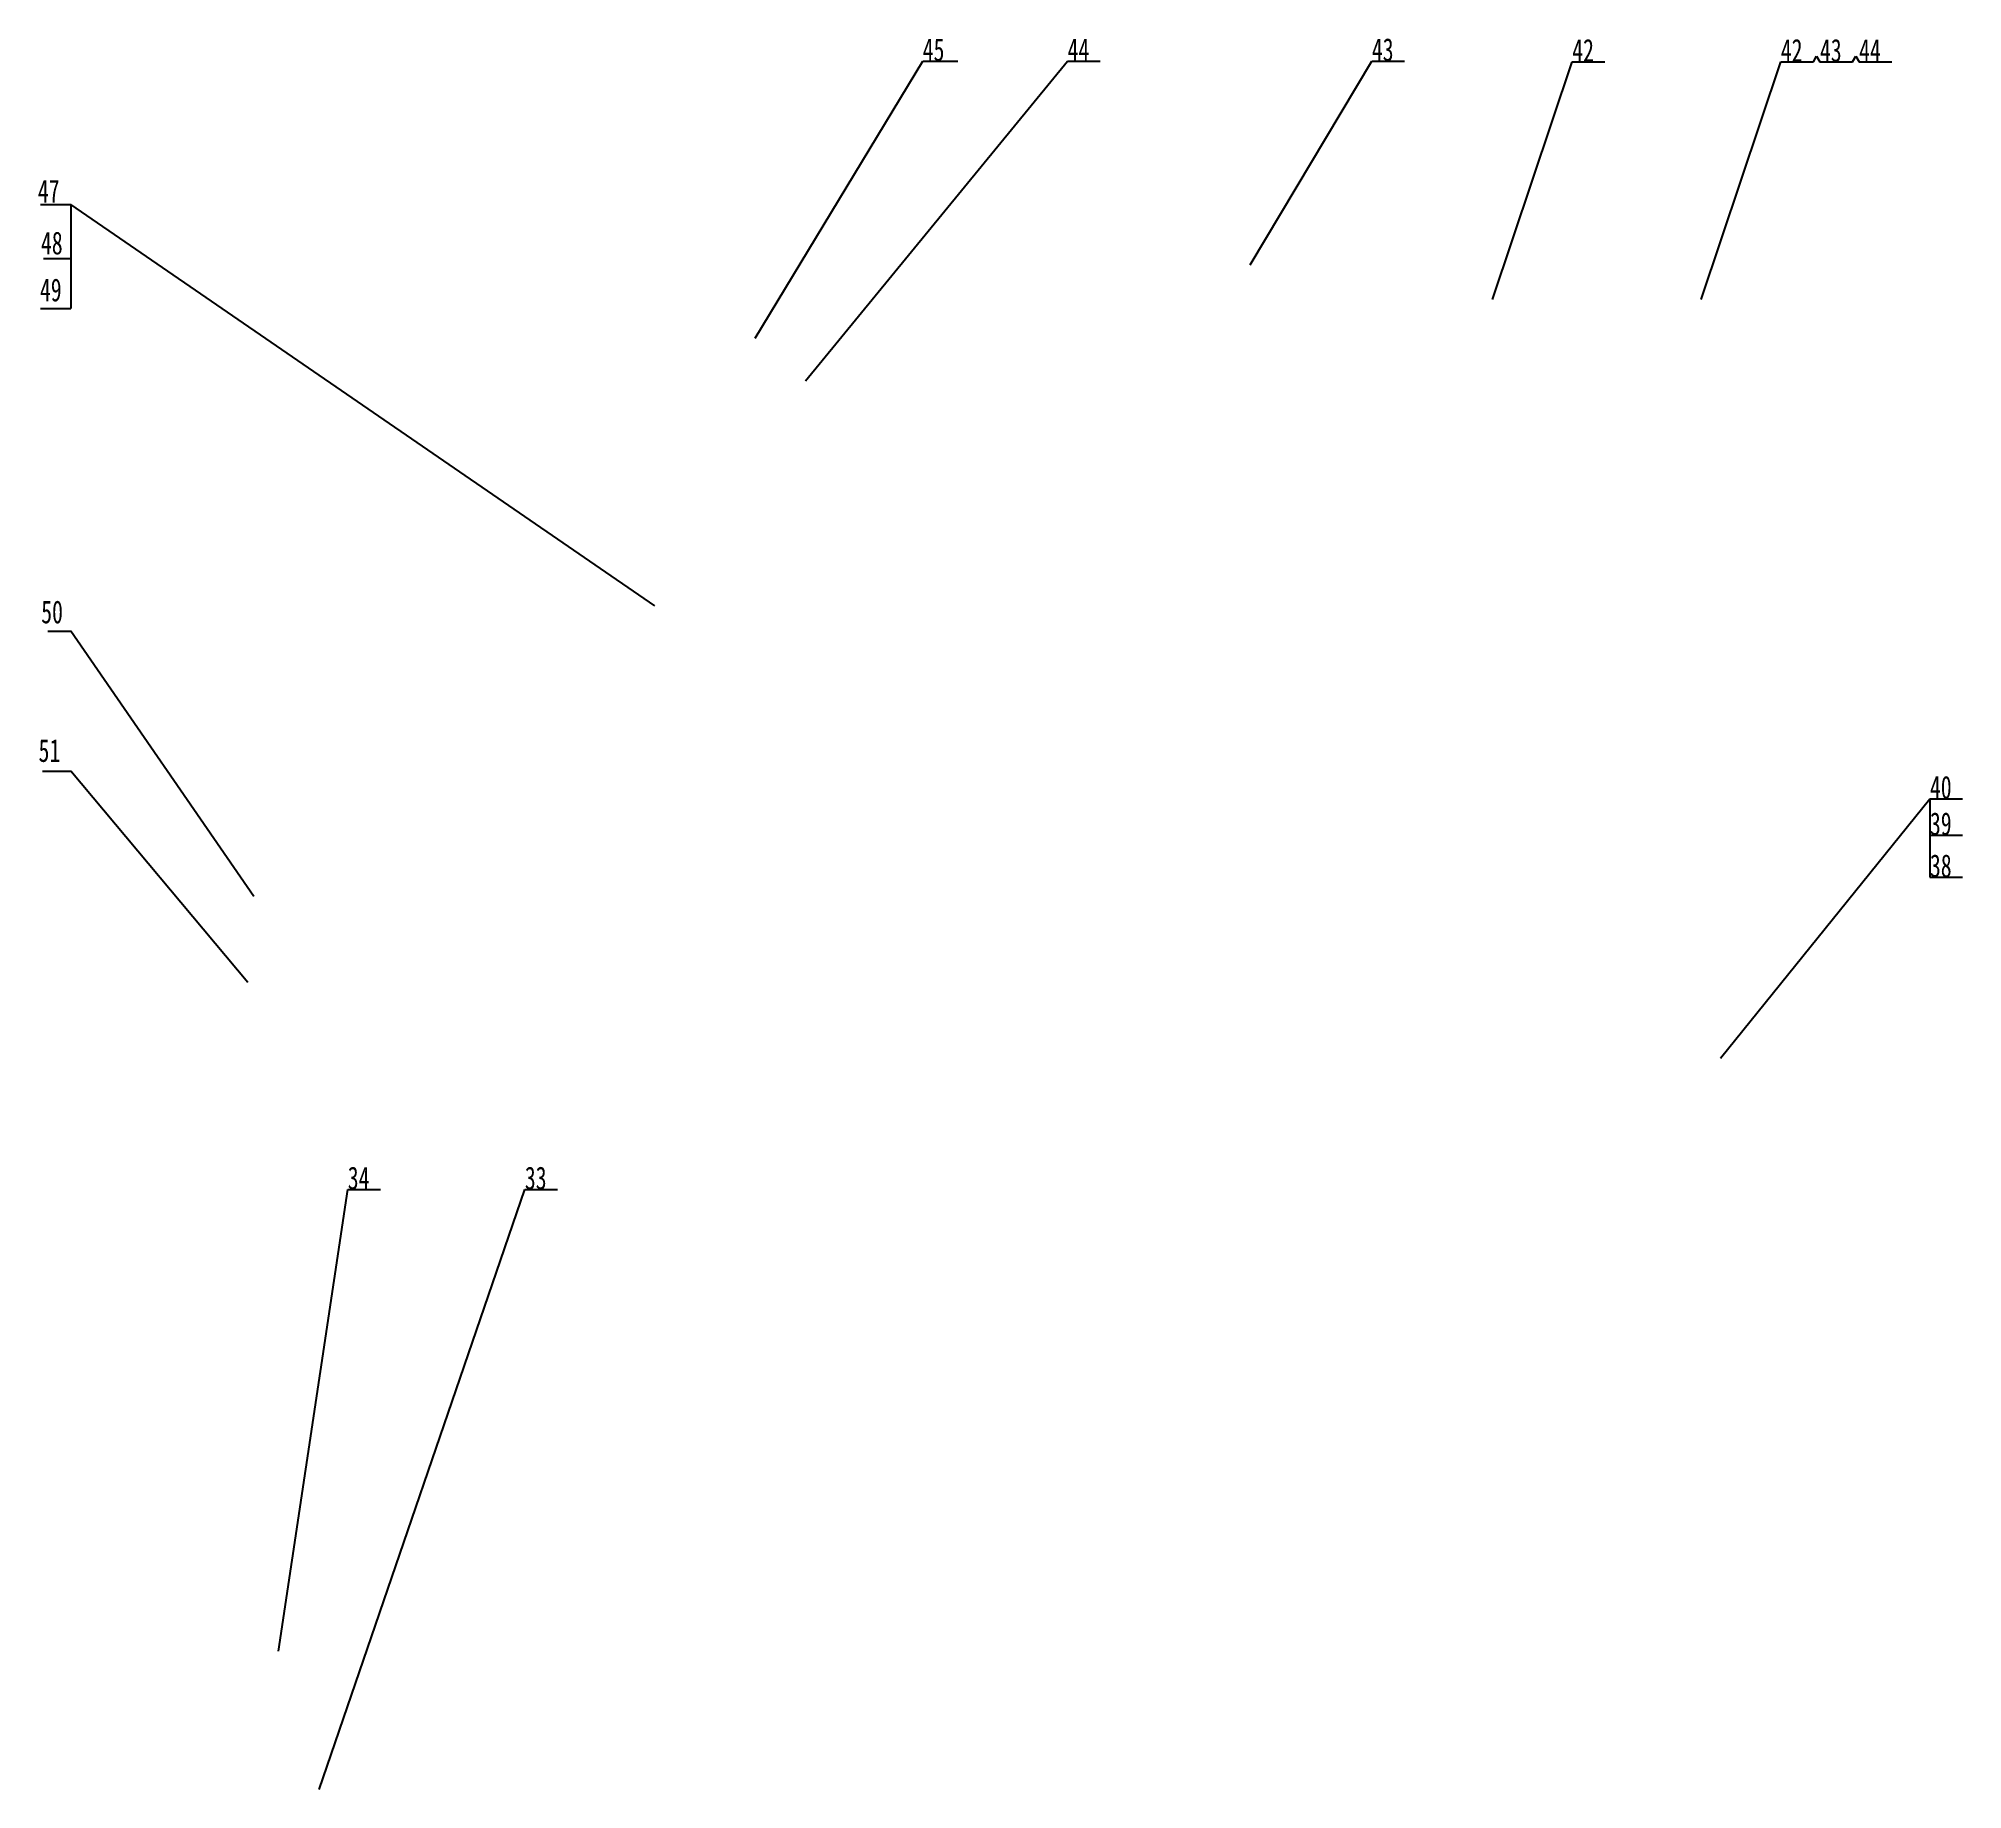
# Model space of a CAD drawing. Header units: millimetres. Extents: x -601 to 2123, y -864 to 718.
# Drawn here: x -600.6 to -305.6, y -863.8 to -595.4 of the extents above; entities that cross this region are included whole.
import ezdxf

# ---------------------------------------------------------------- set-up
doc = ezdxf.new("R2010")
doc.units = ezdxf.units.MM
for name, color, linetype in [('文字层', 7, 'Continuous'), ('标注层', 7, 'Continuous'), ('粗实线', 5, 'Continuous')]:
    doc.layers.add(name, color=color, linetype=linetype)
doc.styles.add('仿宋3.5', font='', dxfattribs={"width": 0.7, "height": 3.5})
doc.styles.get('仿宋3.5').set_extended_font_data('FangSong')

msp = doc.modelspace()

# ---------------------------------------------------------------- texts
at = {"layer": '文字层', "style": '仿宋3.5', "width": 0.7}
for s, p in [('45', (-465.0503, -598.8438)), ('44', (-442.8393, -598.8438)), ('43', (-396.1927, -598.8438)), ('42', (-365.4747, -598.9549)), ('42', (-333.4979, -598.9549)), ('43', (-327.4979, -598.9549)), ('44', (-321.4979, -598.9549)), ('47', (-600.714, -620.5305)), ('48', (-600.2358, -628.4844)), ('49', (-600.3952, -635.6768)), ('50', (-600.199, -685.039)), ('51', (-600.6032, -706.2845)), ('39', (-310.6369, -717.5111)), ('38', (-310.6369, -723.9485)), ('34', (-553.1967, -771.8123)), ('33', (-526.0484, -771.8123))]:
    msp.add_text(s, height=3.5, dxfattribs=at).set_placement(p)
msp.add_text('40', height=3.5, rotation=360, dxfattribs=at).set_placement((-310.6369, -711.9188))

# ---------------------------------------------------------------- linework, layer by layer
at = {"layer": '标注层'}
for p, q in [((-490.7569, -641.334), (-465.0503, -598.8438)), ((-483.041, -647.8826), (-442.8393, -598.8438)), ((-414.8575, -630.0949), (-396.1927, -598.8438)), ((-377.6811, -635.4069), (-365.4747, -598.9549)), ((-345.7043, -635.4069), (-333.4979, -598.9549)), ((-506.0991, -682.379), (-595.6554, -620.8489)), ((-595.6554, -620.8489), (-595.6554, -636.7912)), ((-567.6158, -726.9268), (-595.6554, -686.2501)), ((-568.5001, -740.0732), (-595.6554, -707.6974)), ((-342.7314, -751.6908), (-310.6369, -711.9188)), ((-310.6369, -711.9188), (-310.6369, -723.9495)), ((-563.8242, -842.5826), (-553.1967, -771.8123)), ((-557.6053, -863.8091), (-526.0484, -771.8123))]:
    msp.add_line(p, q, dxfattribs=at)
at = {"layer": '粗实线'}
for p, q in [((-328.4979, -598.9549), (-327.9979, -598.0889)), ((-327.9979, -598.0889), (-327.4979, -598.9549)), ((-322.4979, -598.9549), (-321.9979, -598.0889)), ((-321.9979, -598.0889), (-321.4979, -598.9549)), ((-465.0503, -598.8438), (-459.6743, -598.8438)), ((-442.8393, -598.8438), (-437.8393, -598.8438)), ((-396.1927, -598.8438), (-391.1927, -598.8438)), ((-365.4747, -598.9549), (-360.4747, -598.9549)), ((-333.4979, -598.9549), (-328.4979, -598.9549)), ((-327.4979, -598.9549), (-322.4979, -598.9549)), ((-321.4979, -598.9549), (-316.4979, -598.9549)), ((-600.282, -620.8489), (-595.6554, -620.8489)), ((-599.828, -629.1212), (-595.6554, -629.1212)), ((-600.282, -636.7912), (-595.6554, -636.7912)), ((-599.1682, -686.2501), (-595.6554, -686.2501)), ((-599.9766, -707.6974), (-595.6554, -707.6974)), ((-310.6369, -711.9188), (-305.6369, -711.9188)), ((-310.6369, -717.5111), (-305.6369, -717.5111)), ((-310.6369, -723.9485), (-305.6369, -723.9485)), ((-553.1967, -771.8123), (-548.1967, -771.8123)), ((-526.0484, -771.8123), (-521.0484, -771.8123))]:
    msp.add_line(p, q, dxfattribs=at)

msp.set_redraw_order([(e.dxf.handle, doc.entitydb.next_handle()) for e in msp.query("TEXT MTEXT ATTDEF DIMENSION ARC_DIMENSION")])  # texts and dimensions are drawn at this point

doc.saveas('drawing.dxf')
